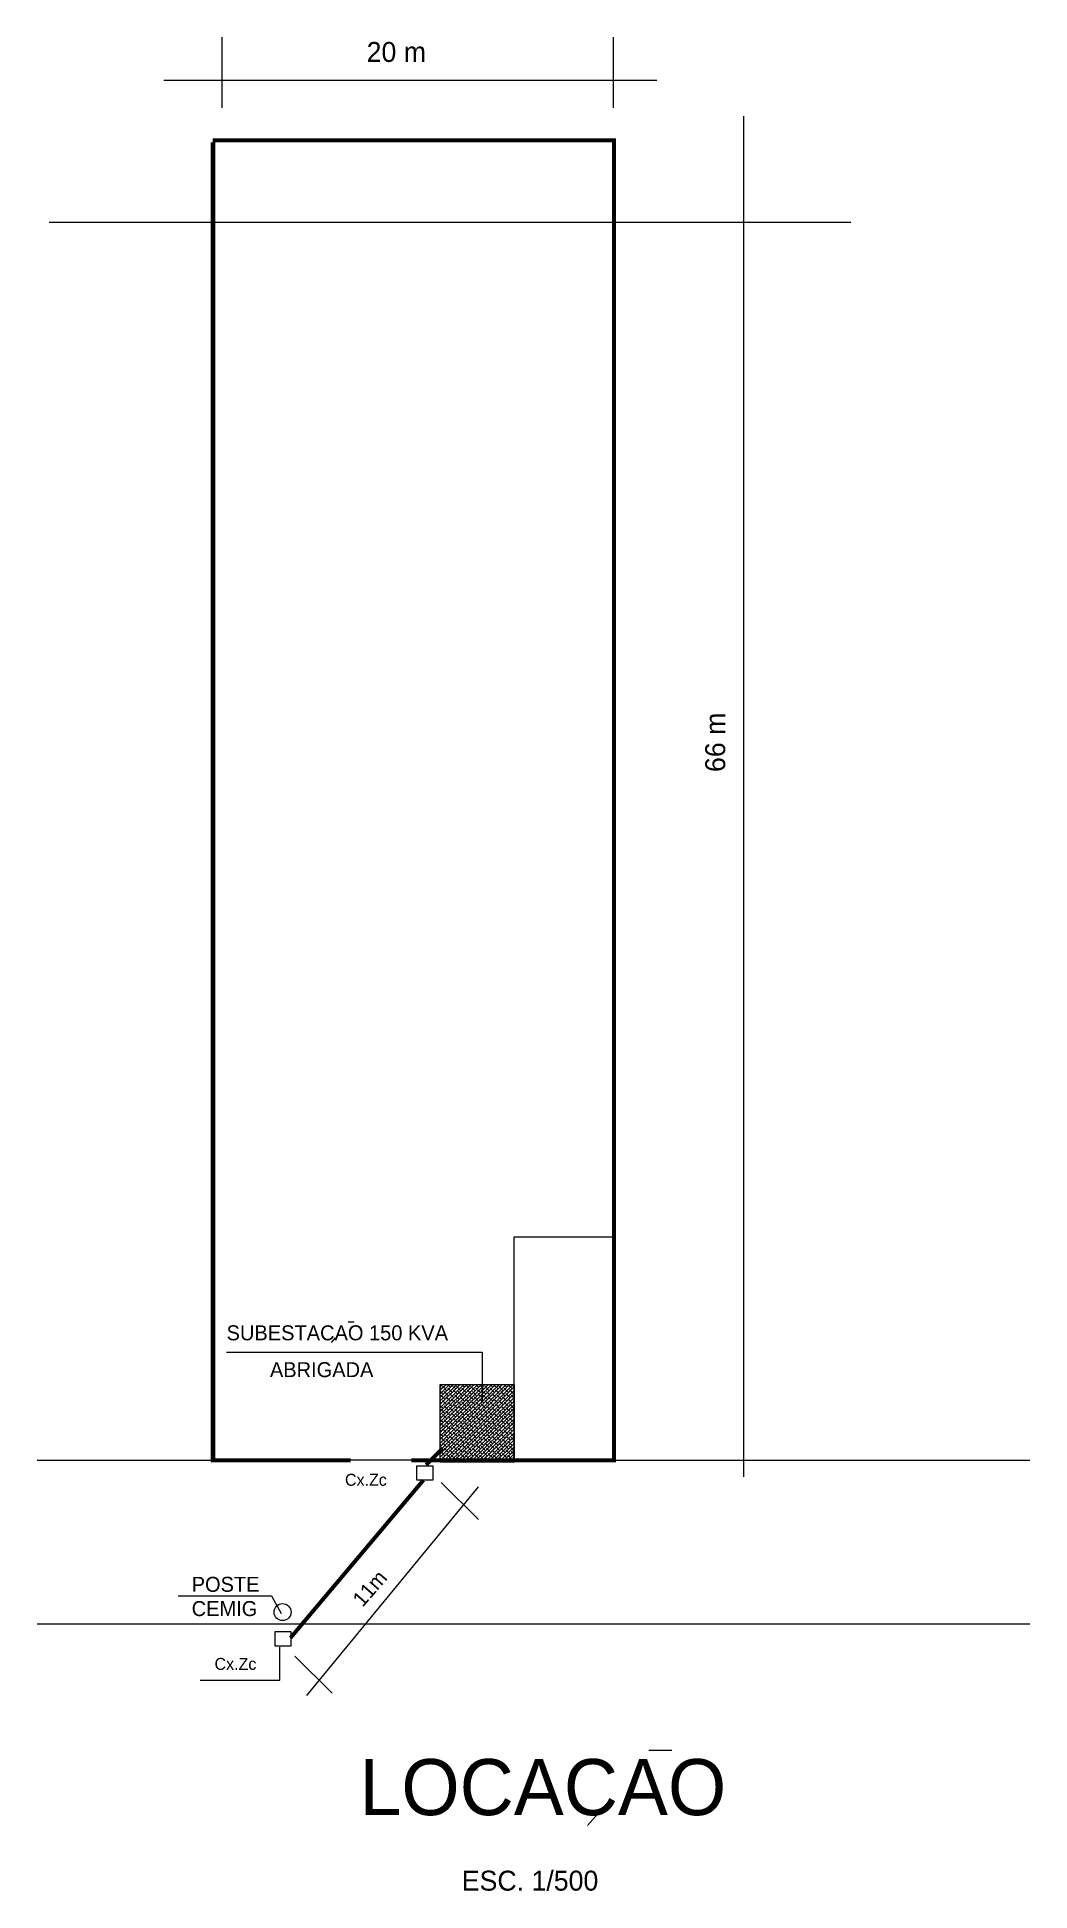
# Model space of a CAD drawing. Extents: x 0.013 to 0.842, y 0.009 to 0.544.
# Drawn here: x 0.7425 to 0.8419, y 0.3246 to 0.5103 of the extents above; entities that cross this region are included whole.
import ezdxf
from ezdxf.enums import TextEntityAlignment as Align

# ---------------------------------------------------------------- set-up
doc = ezdxf.new("R2010")
doc.units = 0
doc.header["$LTSCALE"] = 250
doc.header["$MEASUREMENT"] = 0
doc.linetypes.add('DASHED', pattern=[0.75, 0.5, -0.25])
doc.layers.get('0').update_dxf_attribs({"linetype": 'CONTINUOUS'})
doc.layers.add('DETALHES-DIVERSOS', color=7, linetype='CONTINUOUS')
doc.styles.add('ROMANS', font='TXT', dxfattribs={"height": 100})

msp = doc.modelspace()

# ---------------------------------------------------------------- texts
at = {"layer": 'DETALHES-DIVERSOS', "style": 'ROMANS'}
msp.add_text('20 m', height=0.002, dxfattribs=at).set_placement((0.77549, 0.50719), align=Align.BOTTOM_LEFT)
msp.add_text('66 m', height=0.002, rotation=90, dxfattribs=at).set_placement((0.81201, 0.43667), align=Align.BOTTOM_LEFT)
for s, height, p in [('SUBESTACAO 150 KVA', 0.0015, (0.76146, 0.37975)), ('ABRIGADA', 0.0015, (0.7658, 0.37606)), ('Cx.Zc', 0.0012, (0.77332, 0.36518)), ('POSTE', 0.0015, (0.75796, 0.35456)), ('CEMIG', 0.0015, (0.75796, 0.35213)), ('Cx.Zc', 0.0012, (0.76025, 0.34674)), ('LOCACAO', 0.005616, (0.77479, 0.33219)), ('ESC. 1/500', 0.002, (0.78502, 0.32463))]:
    msp.add_text(s, height=height, dxfattribs=at).set_placement(p)
msp.add_text('11m', height=0.0015, rotation=48.7999, dxfattribs=at).set_placement((0.77508, 0.35295))

# ---------------------------------------------------------------- blocks, each defined once
blk = doc.blocks.new('*X12')
at = {"color": 0}
for p, q in [((27350, 95285.3), (27714.7, 95650)), ((27350, 95303), (27697, 95650)), ((27350, 95320.6), (27679.4, 95650)), ((27350, 95338.3), (27661.7, 95650)), ((27350, 95356), (27644, 95650)), ((27350, 95373.7), (27626.3, 95650)), ((27350, 95391.4), (27608.6, 95650)), ((27350, 95409), (27591, 95650)), ((27350, 95426.7), (27573.3, 95650)), ((27350, 95444.4), (27555.6, 95650)), ((27350, 95462.1), (27537.9, 95650)), ((27350, 95479.7), (27520.3, 95650)), ((27350, 95497.4), (27502.6, 95650)), ((27350, 95515.1), (27484.9, 95650)), ((27350, 95532.8), (27467.2, 95650)), ((27350, 95550.4), (27449.6, 95650)), ((27350, 95568.1), (27431.9, 95650)), ((27350, 95585.8), (27414.2, 95650)), ((27350, 95603.5), (27396.5, 95650)), ((27350, 95621.2), (27378.8, 95650)), ((27350, 95638.8), (27361.2, 95650)), ((27350, 95267.6), (27720, 95637.6)), ((27356.2, 95627.4), (27350, 95633.5)), ((27382.7, 95618.5), (27360.6, 95640.6)), ((27373.9, 95645), (27368.9, 95650)), ((27400.4, 95636.2), (27386.6, 95650)), ((27409.2, 95609.7), (27387.1, 95631.8)), ((27426.9, 95627.4), (27404.8, 95649.5)), ((27453.4, 95618.5), (27431.3, 95640.6)), ((27444.6, 95645), (27439.6, 95650)), ((27471.1, 95636.2), (27457.3, 95650)), ((27479.9, 95609.7), (27457.8, 95631.8)), ((27497.6, 95627.4), (27475.5, 95649.5)), ((27524.1, 95618.5), (27502, 95640.6)), ((27515.3, 95645), (27510.3, 95650)), ((27541.8, 95636.2), (27528, 95650)), ((27550.6, 95609.7), (27528.6, 95631.8)), ((27568.3, 95627.4), (27546.2, 95649.5)), ((27594.8, 95618.5), (27572.7, 95640.6)), ((27586, 95645), (27581, 95650)), ((27612.5, 95636.2), (27598.7, 95650)), ((27621.4, 95609.7), (27599.3, 95631.8)), ((27639, 95627.4), (27616.9, 95649.5)), ((27665.6, 95618.5), (27643.5, 95640.6)), ((27656.7, 95645), (27651.7, 95650)), ((27683.2, 95636.2), (27669.4, 95650)), ((27692.1, 95609.7), (27670, 95631.8)), ((27709.7, 95627.4), (27687.6, 95649.5)), ((27720, 95634.8), (27714.2, 95640.6)), ((27365, 95600.8), (27350, 95615.9)), ((27356.2, 95556.6), (27350, 95562.8)), ((27365, 95530.1), (27350, 95545.2)), ((27373.9, 95574.3), (27351.8, 95596.4)), ((27360.1, 95260), (27720, 95619.9)), ((27382.7, 95547.8), (27360.6, 95569.9)), ((27391.5, 95592), (27369.5, 95614.1)), ((27391.5, 95521.3), (27369.5, 95543.4)), ((27377.7, 95260), (27720, 95602.3)), ((27400.4, 95565.5), (27378.3, 95587.6)), ((27409.2, 95539), (27387.1, 95561.1)), ((27395.4, 95260), (27720, 95584.6)), ((27418.1, 95583.2), (27396, 95605.3)), ((27418.1, 95512.4), (27396, 95534.5)), ((27426.9, 95556.6), (27404.8, 95578.7)), ((27413.1, 95260), (27720, 95566.9)), ((27435.7, 95600.8), (27413.6, 95622.9)), ((27435.7, 95530.1), (27413.6, 95552.2)), ((27444.6, 95574.3), (27422.5, 95596.4)), ((27430.8, 95260), (27720, 95549.2)), ((27453.4, 95547.8), (27431.3, 95569.9)), ((27462.3, 95592), (27440.2, 95614.1)), ((27462.3, 95521.3), (27440.2, 95543.4)), ((27471.1, 95565.5), (27449, 95587.6)), ((27479.9, 95539), (27457.8, 95561.1)), ((27488.8, 95583.2), (27466.7, 95605.3)), ((27488.8, 95512.4), (27466.7, 95534.5)), ((27497.6, 95556.6), (27475.5, 95578.7)), ((27506.5, 95600.8), (27484.4, 95622.9)), ((27506.5, 95530.1), (27484.4, 95552.2)), ((27515.3, 95574.3), (27493.2, 95596.4)), ((27524.1, 95547.8), (27502, 95569.9)), ((27533, 95592), (27510.9, 95614.1)), ((27533, 95521.3), (27510.9, 95543.4)), ((27541.8, 95565.5), (27519.7, 95587.6)), ((27550.6, 95539), (27528.6, 95561.1)), ((27559.5, 95583.2), (27537.4, 95605.3)), ((27559.5, 95512.4), (27537.4, 95534.5)), ((27568.3, 95556.6), (27546.2, 95578.7)), ((27577.2, 95600.8), (27555.1, 95622.9)), ((27577.2, 95530.1), (27555.1, 95552.2)), ((27586, 95574.3), (27563.9, 95596.4)), ((27594.8, 95547.8), (27572.7, 95569.9)), ((27603.7, 95592), (27581.6, 95614.1)), ((27603.7, 95521.3), (27581.6, 95543.4)), ((27612.5, 95565.5), (27590.4, 95587.6)), ((27621.4, 95539), (27599.3, 95561.1)), ((27630.2, 95583.2), (27608.1, 95605.3)), ((27630.2, 95512.4), (27608.1, 95534.5)), ((27639, 95556.6), (27616.9, 95578.7)), ((27647.9, 95600.8), (27625.8, 95622.9)), ((27647.9, 95530.1), (27625.8, 95552.2)), ((27656.7, 95574.3), (27634.6, 95596.4)), ((27665.6, 95547.8), (27643.5, 95569.9)), ((27674.4, 95592), (27652.3, 95614.1)), ((27674.4, 95521.3), (27652.3, 95543.4)), ((27683.2, 95565.5), (27661.1, 95587.6)), ((27692.1, 95539), (27670, 95561.1)), ((27700.9, 95583.2), (27678.8, 95605.3)), ((27700.9, 95512.4), (27678.8, 95534.5)), ((27709.7, 95556.6), (27687.6, 95578.7)), ((27718.6, 95600.8), (27696.5, 95622.9)), ((27718.6, 95530.1), (27696.5, 95552.2)), ((27720, 95581.7), (27705.3, 95596.4)), ((27720, 95564.1), (27714.2, 95569.9)), ((27356.2, 95485.9), (27350, 95492.1)), ((27365, 95459.4), (27350, 95474.4)), ((27373.9, 95503.6), (27351.8, 95525.7)), ((27373.9, 95432.9), (27351.8, 95455)), ((27382.7, 95477.1), (27360.6, 95499.2)), ((27391.5, 95450.6), (27369.5, 95472.7)), ((27400.4, 95494.8), (27378.3, 95516.9)), ((27400.4, 95424.1), (27378.3, 95446.2)), ((27409.2, 95468.3), (27387.1, 95490.4)), ((27418.1, 95441.7), (27396, 95463.8)), ((27426.9, 95485.9), (27404.8, 95508)), ((27435.7, 95459.4), (27413.6, 95481.5)), ((27444.6, 95503.6), (27422.5, 95525.7)), ((27444.6, 95432.9), (27422.5, 95455)), ((27453.4, 95477.1), (27431.3, 95499.2)), ((27462.3, 95450.6), (27440.2, 95472.7)), ((27448.5, 95260), (27720, 95531.5)), ((27471.1, 95494.8), (27449, 95516.9)), ((27471.1, 95424.1), (27449, 95446.2)), ((27479.9, 95468.3), (27457.8, 95490.4)), ((27466.1, 95260), (27720, 95513.9)), ((27488.8, 95441.7), (27466.7, 95463.8)), ((27497.6, 95485.9), (27475.5, 95508)), ((27483.8, 95260), (27720, 95496.2)), ((27506.5, 95459.4), (27484.4, 95481.5)), ((27515.3, 95503.6), (27493.2, 95525.7)), ((27515.3, 95432.9), (27493.2, 95455)), ((27501.5, 95260), (27720, 95478.5)), ((27524.1, 95477.1), (27502, 95499.2)), ((27533, 95450.6), (27510.9, 95472.7)), ((27519.2, 95260), (27720, 95460.8)), ((27541.8, 95494.8), (27519.7, 95516.9)), ((27541.8, 95424.1), (27519.7, 95446.2)), ((27550.6, 95468.3), (27528.6, 95490.4)), ((27536.8, 95260), (27720, 95443.2)), ((27559.5, 95441.7), (27537.4, 95463.8)), ((27568.3, 95485.9), (27546.2, 95508)), ((27577.2, 95459.4), (27555.1, 95481.5)), ((27586, 95503.6), (27563.9, 95525.7)), ((27586, 95432.9), (27563.9, 95455)), ((27594.8, 95477.1), (27572.7, 95499.2)), ((27603.7, 95450.6), (27581.6, 95472.7)), ((27612.5, 95494.8), (27590.4, 95516.9)), ((27612.5, 95424.1), (27590.4, 95446.2)), ((27621.4, 95468.3), (27599.3, 95490.4)), ((27630.2, 95441.7), (27608.1, 95463.8)), ((27639, 95485.9), (27616.9, 95508)), ((27647.9, 95459.4), (27625.8, 95481.5)), ((27656.7, 95503.6), (27634.6, 95525.7)), ((27656.7, 95432.9), (27634.6, 95455)), ((27665.6, 95477.1), (27643.5, 95499.2)), ((27674.4, 95450.6), (27652.3, 95472.7)), ((27683.2, 95494.8), (27661.1, 95516.9)), ((27683.2, 95424.1), (27661.1, 95446.2)), ((27692.1, 95468.3), (27670, 95490.4)), ((27700.9, 95441.7), (27678.8, 95463.8)), ((27709.7, 95485.9), (27687.6, 95508)), ((27718.6, 95459.4), (27696.5, 95481.5)), ((27720, 95511), (27705.3, 95525.7)), ((27720, 95440.3), (27705.3, 95455)), ((27720, 95493.4), (27714.2, 95499.2)), ((27356.2, 95415.2), (27350, 95421.4)), ((27365, 95388.7), (27350, 95403.7)), ((27356.2, 95344.5), (27350, 95350.7)), ((27373.9, 95362.2), (27351.8, 95384.3)), ((27382.7, 95406.4), (27360.6, 95428.5)), ((27382.7, 95335.7), (27360.6, 95357.8)), ((27391.5, 95379.9), (27369.5, 95402)), ((27400.4, 95353.3), (27378.3, 95375.4)), ((27409.2, 95397.5), (27387.1, 95419.6)), ((27409.2, 95326.8), (27387.1, 95348.9)), ((27418.1, 95371), (27396, 95393.1)), ((27426.9, 95415.2), (27404.8, 95437.3)), ((27426.9, 95344.5), (27404.8, 95366.6)), ((27435.7, 95388.7), (27413.6, 95410.8)), ((27444.6, 95362.2), (27422.5, 95384.3)), ((27453.4, 95406.4), (27431.3, 95428.5)), ((27453.4, 95335.7), (27431.3, 95357.8)), ((27462.3, 95379.9), (27440.2, 95402)), ((27471.1, 95353.3), (27449, 95375.4)), ((27479.9, 95397.5), (27457.8, 95419.6)), ((27479.9, 95326.8), (27457.8, 95348.9)), ((27488.8, 95371), (27466.7, 95393.1)), ((27497.6, 95415.2), (27475.5, 95437.3)), ((27497.6, 95344.5), (27475.5, 95366.6)), ((27506.5, 95388.7), (27484.4, 95410.8)), ((27515.3, 95362.2), (27493.2, 95384.3)), ((27524.1, 95406.4), (27502, 95428.5)), ((27524.1, 95335.7), (27502, 95357.8)), ((27533, 95379.9), (27510.9, 95402)), ((27541.8, 95353.3), (27519.7, 95375.4)), ((27550.6, 95397.5), (27528.6, 95419.6)), ((27550.6, 95326.8), (27528.6, 95348.9)), ((27559.5, 95371), (27537.4, 95393.1)), ((27568.3, 95415.2), (27546.2, 95437.3)), ((27568.3, 95344.5), (27546.2, 95366.6)), ((27554.5, 95260), (27720, 95425.5)), ((27577.2, 95388.7), (27555.1, 95410.8)), ((27586, 95362.2), (27563.9, 95384.3)), ((27572.2, 95260), (27720, 95407.8)), ((27594.8, 95406.4), (27572.7, 95428.5)), ((27594.8, 95335.7), (27572.7, 95357.8)), ((27603.7, 95379.9), (27581.6, 95402)), ((27589.9, 95260), (27720, 95390.1)), ((27612.5, 95353.3), (27590.4, 95375.4)), ((27621.4, 95397.5), (27599.3, 95419.6)), ((27621.4, 95326.8), (27599.3, 95348.9)), ((27607.6, 95260), (27720, 95372.4)), ((27630.2, 95371), (27608.1, 95393.1)), ((27639, 95415.2), (27616.9, 95437.3)), ((27639, 95344.5), (27616.9, 95366.6)), ((27625.2, 95260), (27720, 95354.8)), ((27647.9, 95388.7), (27625.8, 95410.8)), ((27656.7, 95362.2), (27634.6, 95384.3)), ((27665.6, 95406.4), (27643.5, 95428.5)), ((27665.6, 95335.7), (27643.5, 95357.8)), ((27674.4, 95379.9), (27652.3, 95402)), ((27683.2, 95353.3), (27661.1, 95375.4)), ((27692.1, 95397.5), (27670, 95419.6)), ((27692.1, 95326.8), (27670, 95348.9)), ((27700.9, 95371), (27678.8, 95393.1)), ((27709.7, 95415.2), (27687.6, 95437.3)), ((27709.7, 95344.5), (27687.6, 95366.6)), ((27718.6, 95388.7), (27696.5, 95410.8)), ((27720, 95369.6), (27705.3, 95384.3)), ((27720, 95422.6), (27714.2, 95428.5)), ((27720, 95351.9), (27714.2, 95357.8)), ((27365, 95318), (27350, 95333)), ((27356.2, 95273.8), (27350, 95280)), ((27352.3, 95260), (27350, 95262.3)), ((27373.9, 95291.5), (27351.8, 95313.6)), ((27382.7, 95265), (27360.6, 95287.1)), ((27391.5, 95309.2), (27369.5, 95331.3)), ((27370, 95260), (27369.5, 95260.5)), ((27400.4, 95282.6), (27378.3, 95304.7)), ((27405.3, 95260), (27387.1, 95278.2)), ((27418.1, 95300.3), (27396, 95322.4)), ((27426.9, 95273.8), (27404.8, 95295.9)), ((27435.7, 95318), (27413.6, 95340.1)), ((27423, 95260), (27413.6, 95269.4)), ((27444.6, 95291.5), (27422.5, 95313.6)), ((27453.4, 95265), (27431.3, 95287.1)), ((27462.3, 95309.2), (27440.2, 95331.3)), ((27440.7, 95260), (27440.2, 95260.5)), ((27471.1, 95282.6), (27449, 95304.7)), ((27476.1, 95260), (27457.8, 95278.2)), ((27488.8, 95300.3), (27466.7, 95322.4)), ((27497.6, 95273.8), (27475.5, 95295.9)), ((27506.5, 95318), (27484.4, 95340.1)), ((27493.7, 95260), (27484.4, 95269.4)), ((27515.3, 95291.5), (27493.2, 95313.6)), ((27524.1, 95265), (27502, 95287.1)), ((27533, 95309.2), (27510.9, 95331.3)), ((27511.4, 95260), (27510.9, 95260.5)), ((27541.8, 95282.6), (27519.7, 95304.7)), ((27546.8, 95260), (27528.6, 95278.2)), ((27559.5, 95300.3), (27537.4, 95322.4)), ((27568.3, 95273.8), (27546.2, 95295.9)), ((27577.2, 95318), (27555.1, 95340.1)), ((27564.4, 95260), (27555.1, 95269.4)), ((27586, 95291.5), (27563.9, 95313.6)), ((27594.8, 95265), (27572.7, 95287.1)), ((27603.7, 95309.2), (27581.6, 95331.3)), ((27582.1, 95260), (27581.6, 95260.5)), ((27612.5, 95282.6), (27590.4, 95304.7)), ((27617.5, 95260), (27599.3, 95278.2)), ((27630.2, 95300.3), (27608.1, 95322.4)), ((27639, 95273.8), (27616.9, 95295.9)), ((27647.9, 95318), (27625.8, 95340.1)), ((27635.2, 95260), (27625.8, 95269.4)), ((27656.7, 95291.5), (27634.6, 95313.6)), ((27642.9, 95260), (27720, 95337.1)), ((27665.6, 95265), (27643.5, 95287.1)), ((27674.4, 95309.2), (27652.3, 95331.3)), ((27652.8, 95260), (27652.3, 95260.5)), ((27660.6, 95260), (27720, 95319.4)), ((27683.2, 95282.6), (27661.1, 95304.7)), ((27688.2, 95260), (27670, 95278.2)), ((27678.3, 95260), (27720, 95301.7)), ((27700.9, 95300.3), (27678.8, 95322.4)), ((27709.7, 95273.8), (27687.6, 95295.9)), ((27695.9, 95260), (27720, 95284.1)), ((27718.6, 95318), (27696.5, 95340.1)), ((27705.9, 95260), (27696.5, 95269.4)), ((27720, 95298.9), (27705.3, 95313.6)), ((27713.6, 95260), (27720, 95266.4)), ((27720, 95281.2), (27714.2, 95287.1))]:
    blk.add_line(p, q, dxfattribs=at)

# ---------------------------------------------------------------- linework, layer by layer
at = {"layer": 'DETALHES-DIVERSOS'}
for p, q in [((0.76102, 0.50318), (0.76102, 0.51028)), ((0.80023, 0.50318), (0.80023, 0.51028)), ((0.75517, 0.50595), (0.80456, 0.50595)), ((0.81326, 0.36609), (0.81326, 0.50237)), ((0.76027, 0.36773), (0.76027, 0.49993)), ((0.80027, 0.49993), (0.80027, 0.36773)), ((0.82399, 0.49172), (0.74367, 0.49172)), ((0.79027, 0.36773), (0.79027, 0.39013)), ((0.79027, 0.39013), (0.80007, 0.39013)), ((0.77365, 0.3816), (0.77424, 0.3816)), ((0.77235, 0.38), (0.77195, 0.37953)), ((0.76146, 0.37856), (0.78706, 0.37856)), ((0.78706, 0.37856), (0.78706, 0.37368)), ((0.78287, 0.36793), (0.78287, 0.37533)), ((0.78287, 0.37533), (0.79027, 0.37533)), ((0.78287, 0.37533), (0.79027, 0.37533)), ((0.78287, 0.36753), (0.78287, 0.37533)), ((0.79027, 0.37533), (0.79027, 0.36753)), ((0.74247, 0.36773), (0.77388, 0.36773)), ((0.80027, 0.36773), (0.76027, 0.36773)), ((0.77997, 0.36773), (0.84194, 0.36773)), ((0.78051, 0.36573), (0.78051, 0.36717)), ((0.78051, 0.36717), (0.78211, 0.36717)), ((0.78211, 0.36717), (0.78211, 0.36573)), ((0.79027, 0.36753), (0.78287, 0.36753)), ((0.76949, 0.34418), (0.78671, 0.36508)), ((0.78211, 0.36573), (0.78051, 0.36573)), ((0.78296, 0.36551), (0.78671, 0.36179)), ((0.75661, 0.35416), (0.76595, 0.35416)), ((0.76595, 0.35416), (0.76694, 0.35239)), ((0.84194, 0.35133), (0.74247, 0.35133)), ((0.76631, 0.35057), (0.76791, 0.35057)), ((0.76631, 0.34913), (0.76631, 0.35057)), ((0.76791, 0.34913), (0.76631, 0.34913)), ((0.76791, 0.35057), (0.76791, 0.34913)), ((0.7668, 0.3457), (0.7668, 0.34903)), ((0.76829, 0.34812), (0.77203, 0.3444)), ((0.75881, 0.3457), (0.7668, 0.3457)), ((0.80376, 0.33869), (0.80606, 0.33869)), ((0.79917, 0.33294), (0.79762, 0.33114))]:
    msp.add_line(p, q, dxfattribs=at)
at = {"layer": 'DETALHES-DIVERSOS', "const_width": 0.0004}
for points in [[(0.76007, 0.49993), (0.80027, 0.49993), (0.80027, 0.36773)], [(0.77388, 0.36773), (0.76007, 0.36773), (0.76007, 0.49973), (0.76007, 0.36813)], [(0.80027, 0.36773), (0.77997, 0.36773)], [(0.80007, 0.36777), (0.80007, 0.36773)], [(0.80027, 0.36773), (0.80027, 0.36753)]]:
    msp.add_lwpolyline(points, dxfattribs=at)
at = {"layer": 'DETALHES-DIVERSOS', "linetype": 'DASHED', "const_width": 0.0004}
for points in [[(0.78146, 0.36727), (0.7831, 0.36894)], [(0.76786, 0.34995), (0.78117, 0.36574)]]:
    msp.add_lwpolyline(points, dxfattribs=at)
at = {"layer": 'DETALHES-DIVERSOS'}
msp.add_circle((0.76707, 0.35253), 0.000849, dxfattribs=at)

# ---------------------------------------------------------------- block references
at = {"layer": 'DETALHES-DIVERSOS', "xscale": 2e-05, "yscale": 2e-05, "zscale": 2e-05}
msp.add_blockref('*X12', (0.23587, -1.53767), dxfattribs=at)

msp.set_redraw_order([(e.dxf.handle, doc.entitydb.next_handle()) for e in msp.query("TEXT MTEXT ATTDEF DIMENSION ARC_DIMENSION")])  # texts and dimensions are drawn at this point

doc.saveas('drawing.dxf')
